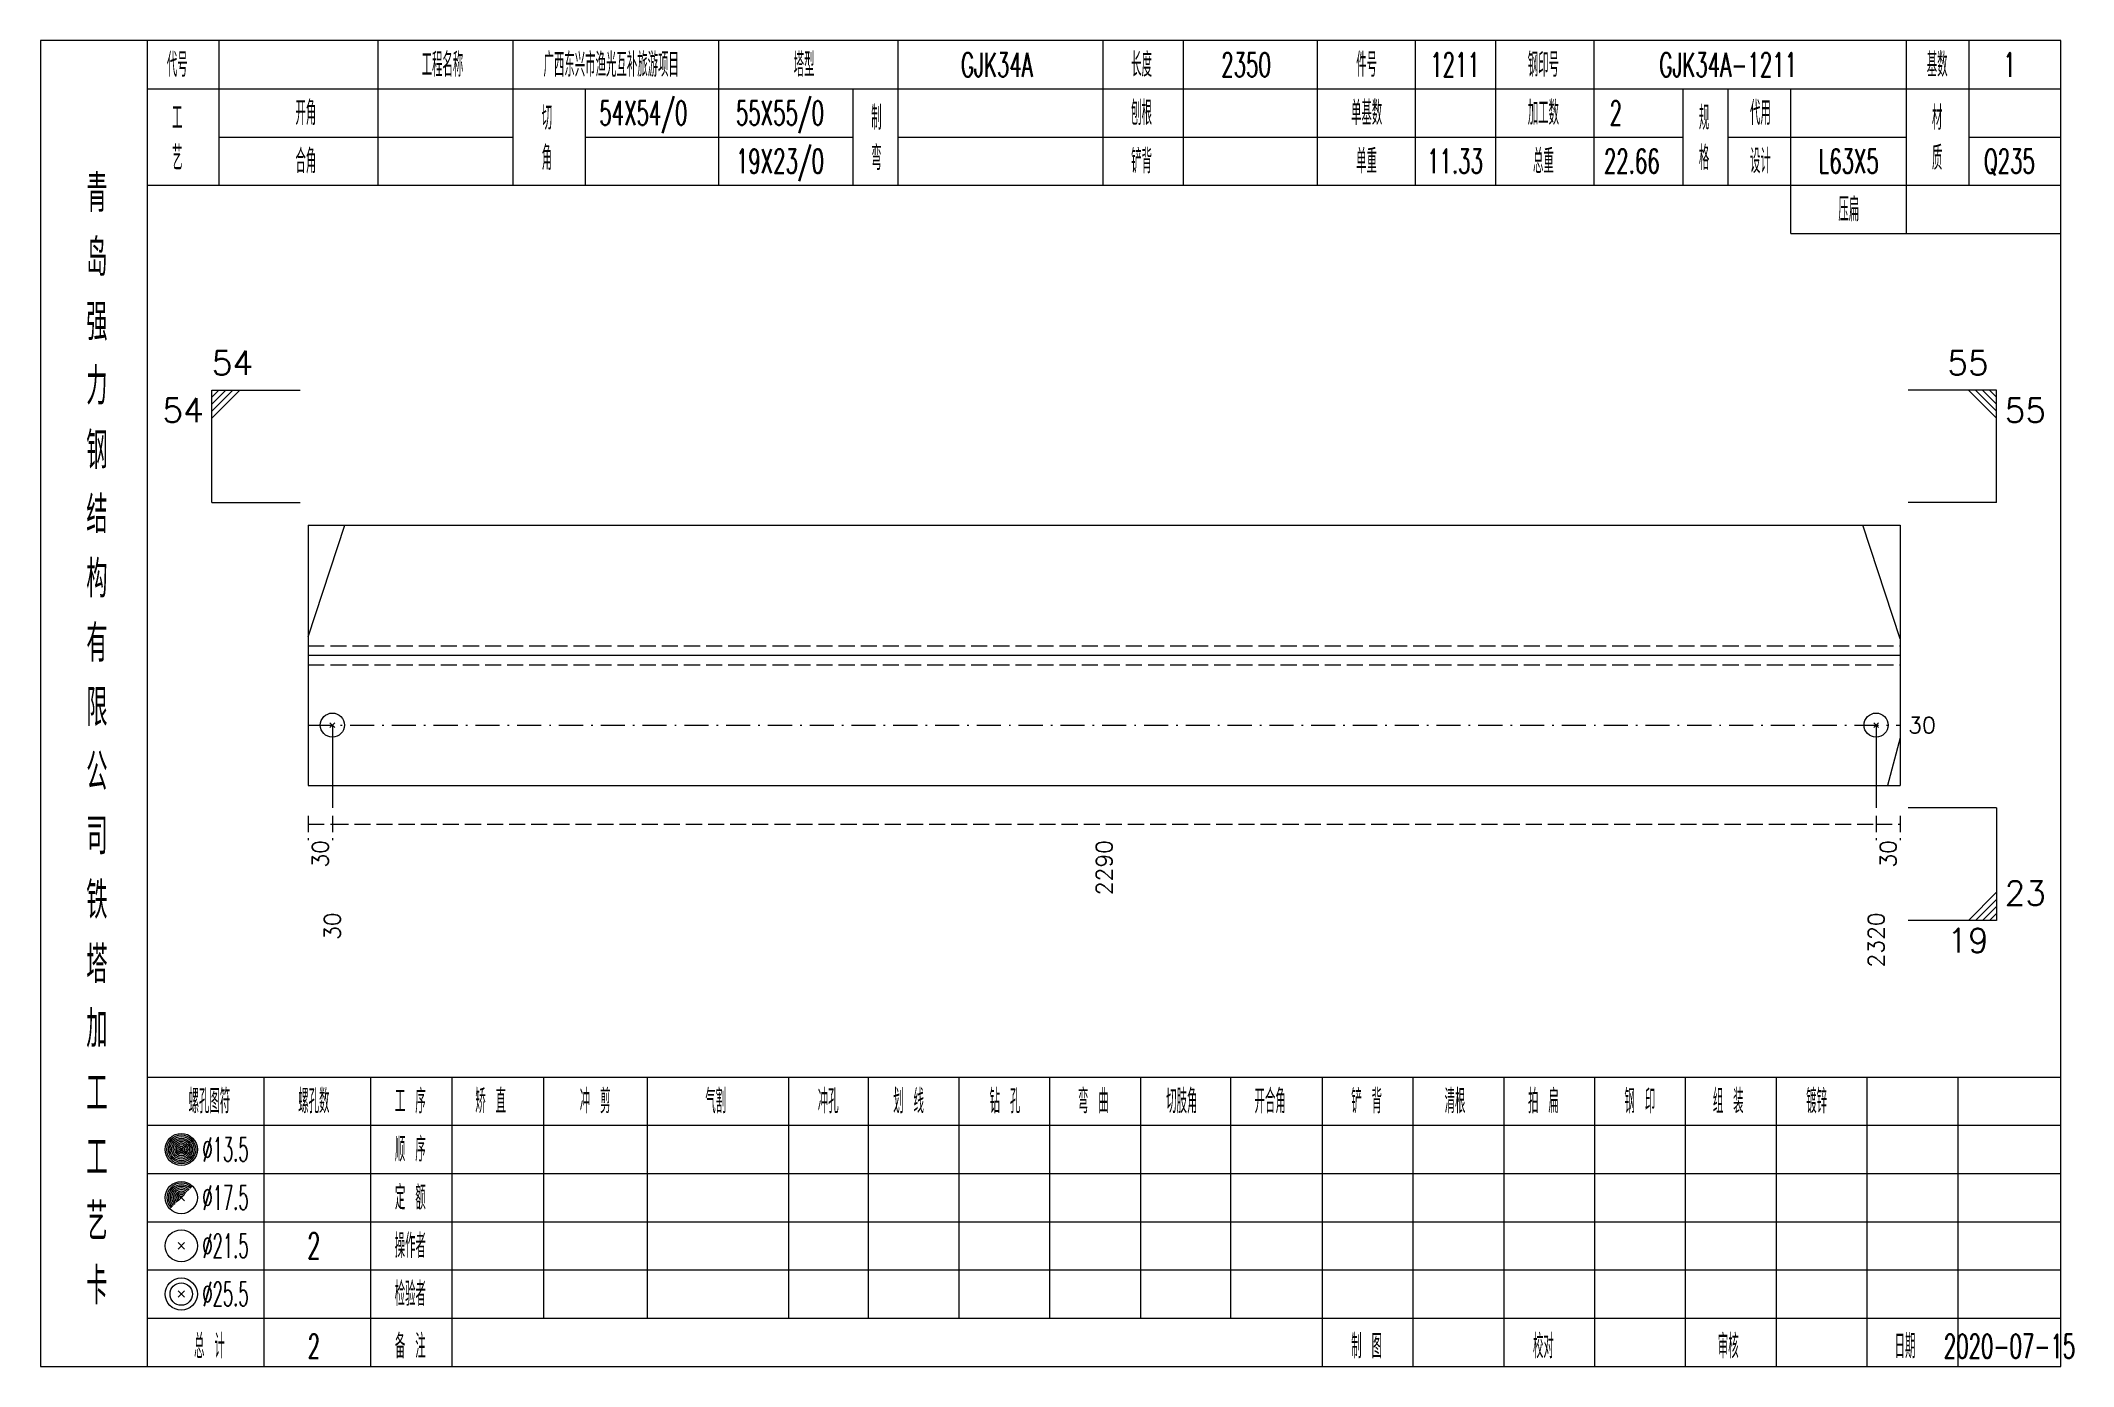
# Model space of a CAD drawing. Extents: x 0 to 2606, y -377 to 6479.
# Drawn here: x 784.2 to 1037.1, y 1225 to 1390 of the extents above; entities that cross this region are included whole.
import ezdxf
from ezdxf.enums import TextEntityAlignment as Align

# ---------------------------------------------------------------- set-up
doc = ezdxf.new("R2010")
doc.units = 0
doc.header["$MEASUREMENT"] = 0
doc.linetypes.add('一点画线', pattern=[5.2, 3, -1, 0.2, -1])
doc.linetypes.add('虚线', pattern=[2.75, 2, -0.75])
doc.layers.get('0').update_dxf_attribs({"linetype": 'CONTINUOUS', "lineweight": 25})
doc.layers.add('1', color=7, linetype='CONTINUOUS', lineweight=25)
doc.layers.add('4', color=7, linetype='CONTINUOUS', lineweight=25)
doc.styles.get("Standard").update_dxf_attribs({"font": 'simplex.shx', "width": 0.7, "height": 3, "bigfont": 'gbhzfs.shx'})

msp = doc.modelspace()

# ---------------------------------------------------------------- texts
at = {"color": 7, "linetype": 'Continuous', "lineweight": 13}
for s, p in [('54', (805.5, 1347.5)), ('23', (1028.6, 1281.5))]:
    msp.add_text(s, height=3, dxfattribs=at).set_placement(p, align=Align.BOTTOM_LEFT)
msp.add_text('55', height=3, dxfattribs=at).set_placement((1026.6, 1347.5), align=Align.BOTTOM_RIGHT)
for s, p in [('54', (804.5, 1345.5)), ('19', (1026.6, 1279.5))]:
    msp.add_text(s, height=3, dxfattribs=at).set_placement(p, align=Align.TOP_RIGHT)
msp.add_text('55', height=3, dxfattribs=at).set_placement((1028.6, 1345.5), align=Align.TOP_LEFT)
msp.add_text('30', height=2, dxfattribs=at).set_placement((1016.6, 1304.81), align=Align.MIDDLE_LEFT)
at = {"color": 8, "linetype": 'Continuous', "lineweight": 9}
for s, p in [('30', (819, 1290.5)), ('2290', (916.55, 1290.5)), ('30', (1014.1, 1290.5))]:
    msp.add_text(s, height=2, rotation=90, dxfattribs=at).set_placement(p, align=Align.MIDDLE_RIGHT)
at = {"layer": '1', "color": 7, "linetype": 'Continuous', "lineweight": 13}
for s, p in [('30', (820.5, 1281.5)), ('2320', (1012.6, 1281.5))]:
    msp.add_text(s, height=2, rotation=90, dxfattribs=at).set_placement(p, align=Align.MIDDLE_RIGHT)
at = {"layer": '4', "color": 1, "linetype": 'Continuous', "lineweight": 13}
for s, height, width, p in [('代号', 3, 0.6, (801.2, 1387)), ('工程名称', 3, 0.6, (834.2, 1387)), ('广西东兴市渔光互补旅游项目', 3, 0.6, (855.2, 1387)), ('塔型', 3, 0.6, (879.2, 1387)), ('长度', 3, 0.6, (921.2, 1387)), ('件号', 3, 0.6, (949.2, 1387)), ('钢印号', 3, 0.6, (971.2, 1387)), ('基数', 3, 0.6, (1020.2, 1387)), ('GJK34A', 3, 0.6, (903.2, 1387)), ('2350', 3, 0.6, (934.2, 1387)), ('1211', 3, 0.6, (960.2, 1387)), ('GJK34A-1211', 3, 0.6, (994.2, 1387)), ('1', 3, 0.6, (1029.2, 1387)), ('工', 3, 0.6, (801.2, 1380.4)), ('开角', 3, 0.6, (817.2, 1381)), ('切', 3, 0.6, (847.2, 1380.4)), ('54X54/0', 3, 0.6, (859.2, 1381)), ('55X55/0', 3, 0.6, (876.2, 1381)), ('制', 3, 0.6, (888.2, 1380.4)), ('刨根', 3, 0.6, (921.2, 1381)), ('单基数', 3, 0.6, (949.2, 1381)), ('加工数', 3, 0.6, (971.2, 1381)), ('2', 3, 0.6, (980.2, 1381)), ('规', 3, 0.6, (991.2, 1380.4)), ('代用', 3, 0.6, (998.2, 1381)), ('材', 3, 0.6, (1020.2, 1380.4)), ('艺', 3, 0.6, (801.2, 1375.4)), ('合角', 3, 0.6, (817.2, 1375)), ('角', 3, 0.6, (847.2, 1375.4)), ('19X23/0', 3, 0.6, (876.2, 1375)), ('弯', 3, 0.6, (888.2, 1375.4)), ('铲背', 3, 0.6, (921.2, 1375)), ('单重', 3, 0.6, (949.2, 1375)), ('11.33', 3, 0.6, (960.2, 1375)), ('总重', 3, 0.6, (971.2, 1375)), ('22.66', 3, 0.6, (982.2, 1375)), ('格', 3, 0.6, (991.2, 1375.4)), ('设计', 3, 0.6, (998.2, 1375)), ('L63X5', 3, 0.6, (1009.2, 1375)), ('质', 3, 0.6, (1020.2, 1375.4)), ('Q235', 3, 0.6, (1029.2, 1375)), ('青', 4.6, 0.8, (791.2, 1371)), ('压扁', 3, 0.6, (1009.2, 1369)), ('岛', 4.6, 0.8, (791.2, 1363)), ('强', 4.6, 0.8, (791.2, 1355)), ('力', 4.6, 0.8, (791.2, 1347)), ('钢', 4.6, 0.8, (791.2, 1339)), ('结', 4.6, 0.8, (791.2, 1331)), ('构', 4.6, 0.8, (791.2, 1323)), ('有', 4.6, 0.8, (791.2, 1315)), ('限', 4.6, 0.8, (791.2, 1307)), ('公', 4.6, 0.8, (791.2, 1299)), ('司', 4.6, 0.8, (791.2, 1291)), ('铁', 4.6, 0.8, (791.2, 1283)), ('塔', 4.6, 0.8, (791.2, 1275)), ('加', 4.6, 0.8, (791.2, 1267)), ('工', 4.6, 0.8, (791.2, 1259)), ('螺孔图符', 3, 0.6, (805.2, 1258)), ('螺孔数', 3, 0.6, (818.2, 1258)), ('工 序', 3, 0.6, (830.2, 1258)), ('矫 直', 3, 0.6, (840.2, 1258)), ('冲 剪', 3, 0.6, (853.2, 1258)), ('气割', 3, 0.6, (868.2, 1258)), ('冲孔', 3, 0.6, (882.2, 1258)), ('划 线', 3, 0.6, (892.2, 1258)), ('钻 孔', 3, 0.6, (904.2, 1258)), ('弯 曲', 3, 0.6, (915.2, 1258)), ('切肢角', 3, 0.6, (926.2, 1258)), ('开合角', 3, 0.6, (937.2, 1258)), ('铲 背', 3, 0.6, (949.2, 1258)), ('清根', 3, 0.6, (960.2, 1258)), ('拍 扁', 3, 0.6, (971.2, 1258)), ('钢 印', 3, 0.6, (983.2, 1258)), ('组 装', 3, 0.6, (994.2, 1258)), ('镀锌', 3, 0.6, (1005.2, 1258)), ('工', 4.6, 0.8, (791.2, 1251)), ('%%C13.5', 3, 0.5, (807.2, 1252)), ('顺 序', 3, 0.6, (830.2, 1252)), ('%%C17.5', 3, 0.5, (807.2, 1246)), ('定 额', 3, 0.6, (830.2, 1246)), ('艺', 4.6, 0.8, (791.2, 1243)), ('%%C21.5', 3, 0.5, (807.2, 1240)), ('2', 3.2, 0.6, (818.2, 1240)), ('操作者', 3, 0.6, (830.2, 1240)), ('卡', 4.6, 0.8, (791.2, 1235)), ('%%C25.5', 3, 0.5, (807.2, 1234)), ('检验者', 3, 0.6, (830.2, 1234)), ('备 注', 3, 0.6, (830.2, 1227.5)), ('校对', 3, 0.6, (971.2, 1227.5)), ('审核', 3, 0.6, (994.2, 1227.5)), ('总 计', 3, 0.6, (805.2, 1227.5)), ('2', 3, 0.6, (818.2, 1227.5)), ('制 图', 3, 0.6, (949.2, 1227.5)), ('日期', 3, 0.6, (1016.2, 1227.5)), ('2020-07-15', 3, 0.6, (1029.2, 1227.5))]:
    msp.add_text(s, height=height, dxfattribs=dict(at, width=width)).set_placement(p, align=Align.MIDDLE_CENTER)

# ---------------------------------------------------------------- linework, layer by layer
at = {"color": 7, "linetype": 'Continuous', "lineweight": 13}
for p, q in [((805.5, 1346.5), (816.5, 1346.5)), ((805.5, 1332.5), (805.5, 1346.5)), ((806.38, 1346.5), (805.5, 1345.62)), ((807.25, 1346.5), (805.5, 1344.75)), ((808.12, 1346.5), (805.5, 1343.88)), ((809, 1346.5), (805.5, 1343)), ((1027.6, 1346.5), (1016.6, 1346.5)), ((1024.1, 1346.5), (1027.6, 1343)), ((1024.97, 1346.5), (1027.6, 1343.88)), ((1025.85, 1346.5), (1027.6, 1344.75)), ((1026.72, 1346.5), (1027.6, 1345.62)), ((1027.6, 1332.5), (1027.6, 1346.5)), ((805.5, 1332.5), (816.5, 1332.5)), ((1027.6, 1332.5), (1016.6, 1332.5)), ((817.5, 1315.81), (822.05, 1329.69)), ((1015.6, 1315.56), (1010.96, 1329.69)), ((820.5, 1304.81), (820.5, 1294.5)), ((1012.6, 1304.81), (1012.6, 1294.5)), ((1015.6, 1303.22), (1014, 1297.31)), ((1027.6, 1294.5), (1016.6, 1294.5)), ((1027.6, 1294.5), (1027.6, 1280.5)), ((1024.1, 1280.5), (1027.6, 1284)), ((1024.97, 1280.5), (1027.6, 1283.12)), ((1027.6, 1280.5), (1016.6, 1280.5)), ((1025.85, 1280.5), (1027.6, 1282.25)), ((1026.72, 1280.5), (1027.6, 1281.38))]:
    msp.add_line(p, q, dxfattribs=at)
at = {"color": 7, "linetype": 'Continuous', "lineweight": 18}
for p, q in [((817.5, 1329.69), (817.5, 1297.31)), ((817.5, 1329.69), (1015.6, 1329.69)), ((1015.6, 1329.69), (1015.6, 1297.31)), ((817.5, 1313.5), (1015.6, 1313.5))]:
    msp.add_line(p, q, dxfattribs=at)
at = {"color": 1, "linetype": '虚线', "lineweight": 18}
for p, q in [((817.5, 1314.69), (1015.6, 1314.69)), ((817.5, 1312.31), (1015.6, 1312.31))]:
    msp.add_line(p, q, dxfattribs=at)
at = {"color": 3, "linetype": '一点画线', "lineweight": 13}
msp.add_line((817.5, 1304.81), (1015.6, 1304.81), dxfattribs=at)
at = {"color": 8, "linetype": '虚线', "lineweight": 9}
for p, q in [((817.5, 1293.5), (817.5, 1290.5)), ((820.5, 1293.5), (820.5, 1290.5)), ((820.5, 1293.5), (820.5, 1290.5)), ((1012.6, 1293.5), (1012.6, 1290.5)), ((1012.6, 1293.5), (1012.6, 1290.5)), ((1015.6, 1293.5), (1015.6, 1290.5)), ((817.5, 1292.5), (820.5, 1292.5)), ((820.5, 1292.5), (1012.6, 1292.5)), ((1012.6, 1292.5), (1015.6, 1292.5))]:
    msp.add_line(p, q, dxfattribs=at)
at = {"layer": '1', "color": 7, "linetype": 'Continuous', "lineweight": 13}
for p, q in [((820.2, 1304.51), (820.8, 1305.11)), ((820.8, 1304.51), (820.2, 1305.11)), ((1012.3, 1304.51), (1012.9, 1305.11)), ((1012.9, 1304.51), (1012.3, 1305.11))]:
    msp.add_line(p, q, dxfattribs=at)
at = {"layer": '1', "color": 7, "linetype": 'Continuous', "lineweight": 18}
msp.add_line((817.5, 1297.31), (1015.6, 1297.31), dxfattribs=at)
at = {"layer": '1', "color": 7, "linetype": 'Continuous', "lineweight": 13}
for centre in [(820.5, 1304.81), (1012.6, 1304.81)]:
    msp.add_circle(centre, 1.5, dxfattribs=at)
at = {"layer": '4', "color": 1, "linetype": 'Continuous', "lineweight": 18}
for p, q in [((797.5, 1225), (797.5, 1390)), ((806.4, 1372), (806.4, 1390)), ((826.2, 1372), (826.2, 1390)), ((843, 1372), (843, 1390)), ((868.6, 1372), (868.6, 1390)), ((890.9, 1372), (890.9, 1390)), ((916.4, 1372), (916.4, 1390)), ((926.4, 1372), (926.4, 1390)), ((943.1, 1372), (943.1, 1390)), ((955.3, 1372), (955.3, 1390)), ((965.3, 1372), (965.3, 1390)), ((977.5, 1372), (977.5, 1390)), ((1016.4, 1366), (1016.4, 1390)), ((1024.2, 1372), (1024.2, 1390)), ((797.5, 1384), (1035.6, 1384)), ((852, 1372), (852, 1384)), ((885.3, 1372), (885.3, 1384)), ((988.6, 1372), (988.6, 1384)), ((994.2, 1372), (994.2, 1384)), ((1002, 1366), (1002, 1384)), ((806.4, 1378), (843, 1378)), ((852, 1378), (885.3, 1378)), ((890.9, 1378), (988.6, 1378)), ((994.2, 1378), (1016.4, 1378)), ((1024.2, 1378), (1035.6, 1378)), ((797.5, 1372), (1035.6, 1372)), ((1002, 1366), (1035.6, 1366)), ((797.5, 1261), (1035.6, 1261)), ((812, 1225), (812, 1261)), ((825.3, 1225), (825.3, 1261)), ((835.4, 1225), (835.4, 1261)), ((846.8, 1231), (846.8, 1261)), ((859.7, 1231), (859.7, 1261)), ((877.3, 1231), (877.3, 1261)), ((887.2, 1231), (887.2, 1261)), ((898.5, 1231), (898.5, 1261)), ((909.8, 1231), (909.8, 1261)), ((921.1, 1231), (921.1, 1261)), ((932.3, 1231), (932.3, 1261)), ((943.7, 1231), (943.7, 1261)), ((955, 1231), (955, 1261)), ((966.3, 1231), (966.3, 1261)), ((977.6, 1231), (977.6, 1261)), ((988.9, 1231), (988.9, 1261)), ((1000.2, 1231), (1000.2, 1261)), ((1011.5, 1231), (1011.5, 1261)), ((1022.8, 1231), (1022.8, 1261)), ((797.5, 1255), (1035.6, 1255)), ((797.5, 1249), (1035.6, 1249)), ((797.5, 1243), (1035.6, 1243)), ((797.5, 1237), (1035.6, 1237)), ((797.5, 1231), (1035.6, 1231)), ((943.7, 1225), (943.7, 1231)), ((955, 1225), (955, 1231)), ((966.3, 1225), (966.3, 1231)), ((977.6, 1225), (977.6, 1231)), ((988.9, 1225), (988.9, 1231)), ((1000.2, 1225), (1000.2, 1231)), ((1011.5, 1225), (1011.5, 1231)), ((1022.8, 1225), (1022.8, 1231))]:
    msp.add_line(p, q, dxfattribs=at)
at = {"layer": '4', "color": 7, "linetype": 'Continuous', "lineweight": 13}
for p, q in [((801.5, 1251.8), (801.9, 1252.2)), ((801.9, 1251.8), (801.5, 1252.2)), ((801.3, 1239.6), (802.1, 1240.4)), ((802.1, 1239.6), (801.3, 1240.4)), ((801.3, 1233.6), (802.1, 1234.4)), ((802.1, 1233.6), (801.3, 1234.4))]:
    msp.add_line(p, q, dxfattribs=at)
at = {"layer": '4', "color": 7, "linetype": 'Continuous', "lineweight": 0}
for p, q in [((801.3, 1245.6), (802.1, 1246.4)), ((801.3, 1246.4), (802.1, 1245.6))]:
    msp.add_line(p, q, dxfattribs=at)
at = {"layer": '4', "color": 1, "linetype": 'Continuous', "lineweight": 18}
msp.add_lwpolyline([(784.2, 1390), (784.2, 1225), (1035.6, 1225), (1035.6, 1390)], close=True, dxfattribs=at)
at = {"layer": '4', "color": 7, "linetype": 'Continuous', "lineweight": 13}
for centre, radius in [((801.7, 1252), 2), ((801.7, 1252), 1.8), ((801.7, 1252), 1.6), ((801.7, 1252), 1.4), ((801.7, 1252), 1.2), ((801.7, 1252), 1), ((801.7, 1252), 0.8), ((801.7, 1252), 0.6), ((801.7, 1252), 0.4), ((801.7, 1252), 0.2), ((801.7, 1246), 2), ((801.7, 1240), 2), ((801.7, 1234), 2), ((801.7, 1234), 1.4)]:
    msp.add_circle(centre, radius, dxfattribs=at)
for radius in [1.8, 1.6, 1.4, 1.2, 1, 0.8, 0.6, 0.4, 0.2]:
    msp.add_arc((801.7, 1246), radius, 45, 225, dxfattribs=at)

msp.set_redraw_order([(e.dxf.handle, doc.entitydb.next_handle()) for e in msp.query("TEXT MTEXT ATTDEF DIMENSION ARC_DIMENSION")])  # texts and dimensions are drawn at this point

doc.saveas('drawing.dxf')
